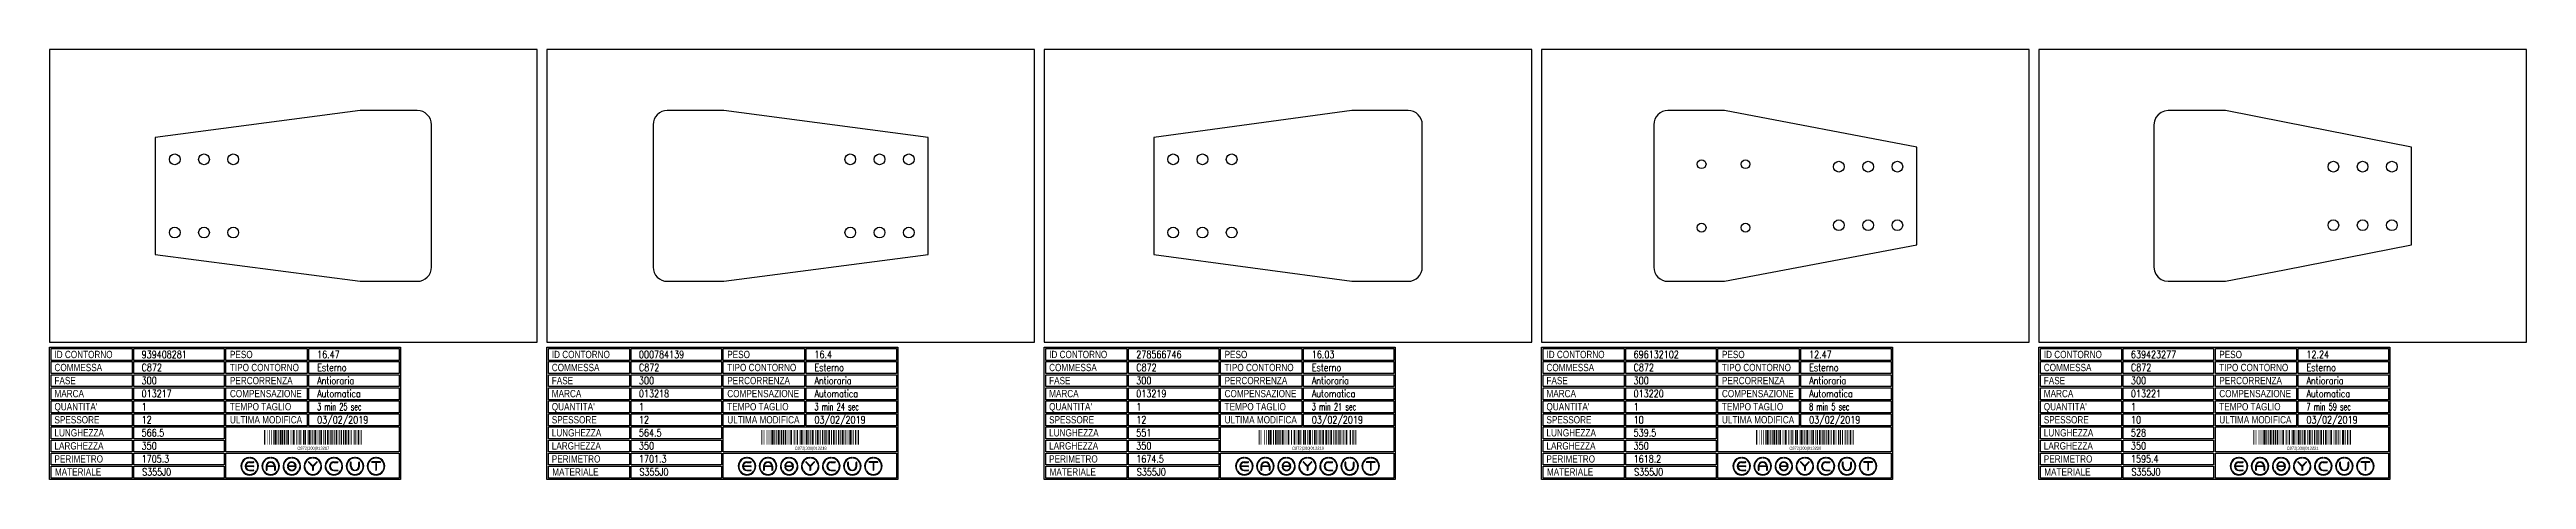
# Model space of a CAD drawing. Header units: millimetres. Extents: x 10000 to 53102, y 10000 to 35064.
# Drawn here: x 10000 to 15080, y 27736 to 28617 of the extents above; entities that cross this region are included whole.
import ezdxf
from ezdxf.enums import TextEntityAlignment as Align

# ---------------------------------------------------------------- set-up
doc = ezdxf.new("R2010")
doc.units = ezdxf.units.MM
doc.styles.add('EasyCutStyle', font='romans.shx', dxfattribs={"width": 0.8})
doc.styles.add('EasyCutStyle1', font='arial.ttf', dxfattribs={"width": 0.8})

# ---------------------------------------------------------------- blocks, each defined once
blk = doc.blocks.new('BlockShape01')
at = {"color": 253}
blk.add_lwpolyline([(0, 0), (720, 0), (720, -271), (0, -271)], close=True, dxfattribs=at)
at = {"color": 2}
for points in [[(3, -2.9), (169.3, -2.9), (169.3, -27.3), (3, -27.3)], [(3, -2.9), (169.3, -2.9), (169.3, -27.3), (3, -27.3)], [(3, -29.6), (169.3, -29.6), (169.3, -54), (3, -54)], [(361.9, -2.9), (528.3, -2.9), (528.3, -27.3), (361.9, -27.3)], [(361.9, -29.6), (528.3, -29.6), (528.3, -54), (361.9, -54)], [(3, -56.4), (169.3, -56.4), (169.3, -80.8), (3, -80.8)], [(3, -83.1), (169.3, -83.1), (169.3, -107.6), (3, -107.6)], [(361.9, -56.4), (528.3, -56.4), (528.3, -80.8), (361.9, -80.8)], [(361.9, -83.1), (528.3, -83.1), (528.3, -107.6), (361.9, -107.6)], [(3, -109.9), (169.3, -109.9), (169.3, -134.3), (3, -134.3)], [(3, -136.7), (169.3, -136.7), (169.3, -161.1), (3, -161.1)], [(361.9, -109.9), (528.3, -109.9), (528.3, -134.3), (361.9, -134.3)], [(361.9, -136.7), (528.3, -136.7), (528.3, -161.1), (361.9, -161.1)], [(3, -163.4), (169.3, -163.4), (169.3, -187.9), (3, -187.9)], [(3, -190.2), (169.3, -190.2), (169.3, -214.6), (3, -214.6)], [(3, -217), (169.3, -217), (169.3, -241.4), (3, -241.4)], [(3, -243.7), (169.3, -243.7), (169.3, -268.1), (3, -268.1)]]:
    blk.add_lwpolyline(points, close=True, dxfattribs=at)
at = {"color": 1}
for points in [[(172.7, -2.9), (358.1, -2.9), (358.1, -27.3), (172.7, -27.3)], [(172.7, -29.6), (358.1, -29.6), (358.1, -54), (172.7, -54)], [(531.6, -2.9), (717, -2.9), (717, -27.3), (531.6, -27.3)], [(531.6, -29.6), (717, -29.6), (717, -54), (531.6, -54)], [(172.7, -56.4), (358.1, -56.4), (358.1, -80.8), (172.7, -80.8)], [(172.7, -83.1), (358.1, -83.1), (358.1, -107.6), (172.7, -107.6)], [(531.6, -56.4), (717, -56.4), (717, -80.8), (531.6, -80.8)], [(531.6, -83.1), (717, -83.1), (717, -107.6), (531.6, -107.6)], [(172.7, -109.9), (358.1, -109.9), (358.1, -134.3), (172.7, -134.3)], [(172.7, -136.7), (358.1, -136.7), (358.1, -161.1), (172.7, -161.1)], [(531.6, -109.9), (717, -109.9), (717, -134.3), (531.6, -134.3)], [(531.6, -136.7), (717, -136.7), (717, -161.1), (531.6, -161.1)], [(172.7, -163.4), (358.1, -163.4), (358.1, -187.9), (172.7, -187.9)], [(172.7, -190.2), (358.1, -190.2), (358.1, -214.6), (172.7, -214.6)], [(361.9, -163.4), (717, -163.4), (717, -214.6), (361.9, -214.6)], [(172.7, -217), (358.1, -217), (358.1, -241.4), (172.7, -241.4)], [(172.7, -243.7), (358.1, -243.7), (358.1, -268.1), (172.7, -268.1)], [(361.9, -217), (717, -217), (717, -268.1), (361.9, -268.1)]]:
    blk.add_lwpolyline(points, close=True, dxfattribs=at)
at = {"color": 161, "style": 'EasyCutStyle1', "width": 0.8}
for s, p in [('COMMESSA', (10.1, -49.1)), ('ID CONTORNO', (10.1, -22.4)), ('TIPO CONTORNO', (370, -49.1)), ('PESO', (370, -22.4)), ('FASE', (10.1, -75.9)), ('MARCA', (10.1, -102.6)), ('COMPENSAZIONE', (370, -102.6)), ('PERCORRENZA', (370, -75.9)), ("QUANTITA'", (10.1, -129.4)), ('SPESSORE', (10.1, -156.2)), ('TEMPO TAGLIO', (370, -129.4)), ('ULTIMA MODIFICA', (370, -156.2)), ('LUNGHEZZA', (10.1, -182.9)), ('LARGHEZZA', (10.1, -209.7)), ('PERIMETRO', (10.1, -236.5)), ('MATERIALE', (11, -263.2))]:
    blk.add_text(s, height=15, dxfattribs=at).set_placement(p)
at = {"style": 'EasyCutStyle'}
for tag, p, width in [('ORDERSHAPE', (188.9, -49.1), 0.8), ('IDSHAPE', (188.9, -22.4), 0.8), ('TYPESHAPE', (548.8, -49.1), 0.8), ('WEIGTHSHAPE', (548.8, -22.4), 0.8), ('PHASESHAPE', (188.9, -75.9), 0.8), ('MKSHAPE', (188.9, -102.6), 0.8), ('JOUSHAPE', (548.8, -75.9), 0.8), ('COMPSHAPE', (548.8, -102.6), 0.8), ('TKSHAPE', (188.9, -156.2), 0.8), ('QTASHAPE', (188.9, -129.4), 0.8), ('TIMECUTSHAPE', (548.8, -129.4), 0.65), ('LASTMODIFYSHAPE', (548.8, -156.2), 0.8), ('LENGTHSHAPE', (188.9, -182.9), 0.8), ('HEIGHTSHAPE', (188.9, -209.7), 0.8), ('PERIMETERSHAPE', (188.9, -236.5), 0.8), ('MATSHAPE', (189.8, -263.2), 0.8)]:
    blk.add_attdef(tag, p, '', height=15, dxfattribs=dict(at, width=width))
blk = doc.blocks.new('Logo')
for color, points in [(140, [(-144.9, -7.2, -1), (-145.9, -7.6, -0.520567), (-131.2, 17.9, -1), (-131.1, 16.9, 0.520567)]), (256, [(-121.7, 0.5), (-137.5, 0.5, -0.394366), (-129.6, 7.9), (-121.7, 7.9, 1), (-121.7, 9), (-129.6, 9, 1), (-129.6, -9), (-121.7, -9, 1), (-121.7, -7.9), (-129.6, -7.9, -0.394366), (-137.5, -0.5), (-121.7, -0.5, 1)]), (140, [(-114.3, -7.2, 1), (-113.3, -7.6, 0.520567), (-128, 17.9, 0.916853), (-128.2, 16.9, 0.043377), (-128.1, 16.9, -0.520567)]), (140, [(-101.7, -7.2, -1), (-102.7, -7.6, -0.520567), (-88, 17.9, -1), (-87.9, 16.9, 0.520567)]), (140, [(-71.1, -7.2, 1), (-70.1, -7.6, 0.520567), (-84.8, 17.9, 1), (-84.9, 16.9, -0.520567)]), (140, [(-58.5, -7.2, -1), (-59.5, -7.6, -0.520567), (-44.8, 17.9, -1), (-44.7, 16.9, 0.520567)]), (256, [(-36.6, -0.5, -0.486114), (-35.5, -1.9, -0.776377), (-50.9, -2, 1), (-51.9, -2.3, 0.776377), (-34.5, -2.1, 0.486114), (-36.6, 0.5), (-49.8, 0.5, -0.486114), (-50.9, 1.9, -0.776377), (-35.5, 2, 1), (-34.5, 2.3, 0.776377), (-51.9, 2.1, 0.486114), (-49.8, -0.5)]), (140, [(-27.9, -7.2, 1), (-26.9, -7.6, 0.520567), (-41.6, 17.9, 1), (-41.7, 16.9, -0.520567)]), (140, [(-15.3, -7.2, -1), (-16.3, -7.6, -0.520567), (-1.6, 17.9, -1), (-1.5, 16.9, 0.520567)]), (256, [(0, 0.8), (-8.1, 8.8, 1), (-8.8, 8.1), (-0.5, -0.2), (-0.5, -7.9, 1), (0.5, -7.9), (0.5, -0.2), (8.8, 8.1, 1), (8.1, 8.8)]), (140, [(15.3, -7.2, 1), (16.3, -7.6, 0.520567), (1.6, 17.9, 1), (1.5, 16.9, -0.520567)]), (140, [(27.9, -7.2, -1), (26.9, -7.6, -0.520567), (41.6, 17.9, -1), (41.7, 16.9, 0.520567)]), (256, [(43.2, -9), (51.1, -9, 1), (51.1, -7.9), (43.2, -7.9, -1), (43.2, 7.9), (51.1, 7.9, 1), (51.1, 9), (43.2, 9, 1)]), (140, [(58.5, -7.2, 1), (59.5, -7.6, 0.520567), (44.8, 17.9, 1), (44.7, 16.9, -0.520567)]), (140, [(71.1, -7.2, -1), (70.1, -7.6, -0.520567), (84.8, 17.9, -1), (84.9, 16.9, 0.520567)]), (256, [(78.5, 0), (78.5, 7.9, 1), (77.4, 7.9), (77.4, 0, 1), (95.4, 0), (95.4, 7.9, 1), (94.3, 7.9), (94.3, 0, -1)]), (140, [(101.7, -7.2, 1), (102.7, -7.6, 0.520567), (88, 17.9, 1), (87.9, 16.9, -0.520567)]), (140, [(114.3, -7.2, -1), (113.3, -7.6, -0.520567), (128, 17.9, -1), (128.1, 16.9, 0.520567)]), (256, [(121.1, 9, 1), (121.1, 7.9), (129.1, 7.9), (129.1, -7.9, 1), (130.1, -7.9), (130.1, 7.9), (138.1, 7.9, 1), (138.1, 9)]), (140, [(144.9, -7.2, 1), (145.9, -7.6, 0.520567), (131.2, 17.9, 1), (131.1, 16.9, -0.520567)]), (140, [(-114.9, -10.3, 1), (-115.7, -9.7, -0.520567), (-143.5, -9.7, 1), (-144.3, -10.3, 0.520567)]), (140, [(-71.7, -10.3, 1), (-72.5, -9.7, -0.520567), (-100.3, -9.7, 1), (-101.1, -10.3, 0.520567)]), (140, [(-28.5, -10.3, 1), (-29.3, -9.7, -0.520567), (-57.1, -9.7, 1), (-57.9, -10.3, 0.520567)]), (140, [(14.7, -10.3, 1), (13.9, -9.7, -0.520567), (-13.9, -9.7, 1), (-14.7, -10.3, 0.520567)]), (140, [(57.9, -10.3, 1), (57.1, -9.7, -0.520567), (29.3, -9.7, 1), (28.5, -10.3, 0.520567)]), (140, [(101.1, -10.3, 1), (100.3, -9.7, -0.520567), (72.5, -9.7, 1), (71.7, -10.3, 0.520567)]), (140, [(144.3, -10.3, 1), (143.5, -9.7, -0.520567), (115.7, -9.7, 1), (114.9, -10.3, 0.520567)])]:
    blk.add_hatch(color=color).paths.add_polyline_path(points)
h = blk.add_hatch(color=256)
h.paths.add_polyline_path([(-78.5, -0.5), (-78.5, -7.9, 1), (-77.4, -7.9), (-77.4, 0, 1), (-95.4, 0), (-95.4, -7.9, 1), (-94.3, -7.9), (-94.3, -0.5)])
h.paths.add_polyline_path([(-94.3, 0.5, -0.933992), (-78.5, 0.5)], flags=16)
for p, q in [((-121.7, 0.5), (-137.5, 0.5)), ((-129.6, 9), (-121.7, 9)), ((-129.6, 7.9), (-121.7, 7.9)), ((-95.4, 0), (-95.4, -7.9)), ((-78.5, 0.5), (-94.3, 0.5)), ((-77.4, 0), (-77.4, -7.9)), ((-36.6, 0.5), (-49.8, 0.5)), ((-0.5, -0.2), (-8.8, 8.1)), ((0, 0.8), (-8.1, 8.8)), ((0, 0.8), (8.1, 8.8)), ((0.5, -0.2), (8.8, 8.1)), ((43.2, 9), (51.1, 9)), ((43.2, 7.9), (51.1, 7.9)), ((77.4, 0), (77.4, 7.9)), ((78.5, 0), (78.5, 7.9)), ((94.3, 0), (94.3, 7.9)), ((95.4, 0), (95.4, 7.9)), ((138.1, 9), (121.1, 9)), ((129.1, 7.9), (121.1, 7.9)), ((129.1, 7.9), (129.1, -7.9)), ((130.1, 7.9), (130.1, -7.9)), ((138.1, 7.9), (130.1, 7.9)), ((-121.7, -0.5), (-137.5, -0.5)), ((-129.6, -7.9), (-121.7, -7.9)), ((-129.6, -9), (-121.7, -9)), ((-94.3, -0.5), (-94.3, -7.9)), ((-78.5, -0.5), (-94.3, -0.5)), ((-78.5, -0.5), (-78.5, -7.9)), ((-36.6, -0.5), (-49.8, -0.5)), ((-0.5, -0.2), (-0.5, -7.9)), ((0.5, -0.2), (0.5, -7.9)), ((43.2, -7.9), (51.1, -7.9)), ((43.2, -9), (51.1, -9))]:
    blk.add_line(p, q)
at = {"color": 140}
for centre, radius, start, end in [((-129.6, 0), 18, 95, 205), ((-129.6, 0), 16.9, 95, 205), ((-131.1, 17.4), 0.54, 275, 95), ((-128.1, 17.4), 0.54, 85, 265), ((-129.6, 0), 16.9, 335, 85), ((-129.6, 0), 18, 335, 85), ((-86.4, 0), 18, 95, 205), ((-86.4, 0), 16.9, 95, 205), ((-87.9, 17.4), 0.54, 275, 95), ((-84.9, 17.4), 0.54, 85, 265), ((-86.4, 0), 16.9, 335, 85), ((-86.4, 0), 18, 335, 85), ((-43.2, 0), 18, 95, 205), ((-43.2, 0), 16.9, 95, 205), ((-44.7, 17.4), 0.54, 275, 95), ((-41.7, 17.4), 0.54, 85, 265), ((-43.2, 0), 16.9, 335, 85), ((-43.2, 0), 18, 335, 85), ((0, 0), 18, 95, 205), ((0, 0), 16.9, 95, 205), ((-1.5, 17.4), 0.54, 275, 95), ((1.5, 17.4), 0.54, 85, 265), ((0, 0), 16.9, 335, 85), ((0, 0), 18, 335, 85), ((43.2, 0), 18, 95, 205), ((43.2, 0), 16.9, 95, 205), ((41.7, 17.4), 0.54, 275, 95), ((44.7, 17.4), 0.54, 85, 265), ((43.2, 0), 16.9, 335, 85), ((43.2, 0), 18, 335, 85), ((86.4, 0), 18, 95, 205), ((86.4, 0), 16.9, 95, 205), ((84.9, 17.4), 0.54, 275, 95), ((87.9, 17.4), 0.54, 85, 265), ((86.4, 0), 16.9, 335, 85), ((86.4, 0), 18, 335, 85), ((129.6, 0), 18, 95, 205), ((129.6, 0), 16.9, 95, 205), ((128.1, 17.4), 0.54, 275, 95), ((131.1, 17.4), 0.54, 85, 265), ((129.6, 0), 16.9, 335, 85), ((129.6, 0), 18, 335, 85), ((-145.4, -7.4), 0.54, 205, 25), ((-143.9, -10), 0.54, 35, 215), ((-129.6, 0), 18, 215, 325), ((-129.6, 0), 16.9, 215, 325), ((-115.3, -10), 0.54, 325, 145), ((-113.8, -7.4), 0.54, 155, 335), ((-102.2, -7.4), 0.54, 205, 25), ((-100.7, -10), 0.54, 35, 215), ((-86.4, 0), 18, 215, 325), ((-86.4, 0), 16.9, 215, 325), ((-72.1, -10), 0.54, 325, 145), ((-70.6, -7.4), 0.54, 155, 335), ((-59, -7.4), 0.54, 205, 25), ((-57.5, -10), 0.54, 35, 215), ((-43.2, 0), 18, 215, 325), ((-43.2, 0), 16.9, 215, 325), ((-28.9, -10), 0.54, 325, 145), ((-27.4, -7.4), 0.54, 155, 335), ((-15.8, -7.4), 0.54, 205, 25), ((-14.3, -10), 0.54, 35, 215), ((0, 0), 18, 215, 325), ((0, 0), 16.9, 215, 325), ((14.3, -10), 0.54, 325, 145), ((15.8, -7.4), 0.54, 155, 335), ((27.4, -7.4), 0.54, 205, 25), ((28.9, -10), 0.54, 35, 215), ((43.2, 0), 18, 215, 325), ((43.2, 0), 16.9, 215, 325), ((57.5, -10), 0.54, 325, 145), ((59, -7.4), 0.54, 155, 335), ((70.6, -7.4), 0.54, 205, 25), ((72.1, -10), 0.54, 35, 215), ((86.4, 0), 18, 215, 325), ((86.4, 0), 16.9, 215, 325), ((100.7, -10), 0.54, 325, 145), ((102.2, -7.4), 0.54, 155, 335), ((113.8, -7.4), 0.54, 205, 25), ((115.3, -10), 0.54, 35, 215), ((129.6, 0), 18, 215, 325), ((129.6, 0), 16.9, 215, 325), ((143.9, -10), 0.54, 325, 145), ((145.4, -7.4), 0.54, 155, 335)]:
    blk.add_arc(centre, radius, start, end, dxfattribs=at)
for centre, radius, start, end in [((-129.6, 0), 9, 90, 270), ((-129.6, 0), 7.92, 90, 176.0904), ((-121.7, 8.5), 0.54, 270, 90), ((-121.7, 0), 0.54, 270, 90), ((-86.4, 0), 9, 0, 180), ((-86.4, 0), 7.92, 3.9096, 176.0904), ((-49.8, 1.6), 2.16, 166.2998, 270), ((-43.2, 0), 9, 15, 166.2998), ((-43.2, 0), 7.92, 15, 166.2998), ((-49.8, 1.6), 1.08, 166.2998, 270), ((-36.6, -1.6), 2.16, 346.2998, 90), ((-35, 2.2), 0.54, 195, 15), ((-8.5, 8.5), 0.54, 45, 225), ((8.5, 8.5), 0.54, 315, 135), ((43.2, 0), 9, 90, 270), ((43.2, 0), 7.92, 90, 270), ((51.1, 8.5), 0.54, 270, 90), ((77.9, 7.9), 0.54, 0, 180), ((86.4, 0), 9, 180, 0), ((86.4, 0), 7.92, 180, 0), ((94.9, 7.9), 0.54, 0, 180), ((121.1, 8.5), 0.54, 90, 270), ((138.1, 8.5), 0.54, 270, 90), ((-129.6, 0), 7.92, 183.9096, 270), ((-121.7, -8.5), 0.54, 270, 90), ((-94.9, -7.9), 0.54, 180, 0), ((-77.9, -7.9), 0.54, 180, 0), ((-51.4, -2.2), 0.54, 15, 195), ((-43.2, 0), 9, 195, 346.2998), ((-43.2, 0), 7.92, 195, 346.2998), ((-36.6, -1.6), 1.08, 346.2998, 90), ((0, -7.9), 0.54, 180, 0), ((51.1, -8.5), 0.54, 270, 90), ((129.6, -7.9), 0.54, 180, 0)]:
    blk.add_arc(centre, radius, start, end)
blk = doc.blocks.new('939408281_128', base_point=(323.3, -345))
at = {"linetype": 'Continuous'}
for points, const_width in [([(324.3, -345), (324.3, -315)], 2), ([(326.8, -345), (326.8, -315)], 1), ([(329.8, -345), (329.8, -315)], 1), ([(334.8, -345), (334.8, -315)], 1), ([(338.8, -345), (338.8, -315)], 1), ([(343.3, -345), (343.3, -315)], 2), ([(346.8, -345), (346.8, -315)], 3), ([(349.8, -345), (349.8, -315)], 1), ([(353.3, -345), (353.3, -315)], 2), ([(357.8, -345), (357.8, -315)], 3), ([(361.3, -345), (361.3, -315)], 2), ([(364.8, -345), (364.8, -315)], 3), ([(368.3, -345), (368.3, -315)], 2), ([(372.8, -345), (372.8, -315)], 3), ([(376.8, -345), (376.8, -315)], 1), ([(378.8, -345), (378.8, -315)], 1), ([(380.8, -345), (380.8, -315)], 1), ([(384.3, -345), (384.3, -315)], 4), ([(390.3, -345), (390.3, -315)], 2), ([(393.8, -345), (393.8, -315)], 1), ([(396.8, -345), (396.8, -315)], 3), ([(400.8, -345), (400.8, -315)], 1), ([(404.8, -345), (404.8, -315)], 3), ([(408.3, -345), (408.3, -315)], 2), ([(411.8, -345), (411.8, -315)], 1), ([(415.8, -345), (415.8, -315)], 3), ([(419.3, -345), (419.3, -315)], 2), ([(422.8, -345), (422.8, -315)], 1), ([(424.8, -345), (424.8, -315)], 1), ([(428.3, -345), (428.3, -315)], 4), ([(433.8, -345), (433.8, -315)], 1), ([(437.8, -345), (437.8, -315)], 3), ([(441.3, -345), (441.3, -315)], 2), ([(444.8, -345), (444.8, -315)], 1), ([(448.8, -345), (448.8, -315)], 3), ([(453.3, -345), (453.3, -315)], 2), ([(456.3, -345), (456.3, -315)], 2), ([(459.8, -345), (459.8, -315)], 1), ([(462.8, -345), (462.8, -315)], 3), ([(467.3, -345), (467.3, -315)], 2), ([(471.8, -345), (471.8, -315)], 3), ([(475.8, -345), (475.8, -315)], 1), ([(477.8, -345), (477.8, -315)], 1), ([(481.8, -345), (481.8, -315)], 3), ([(486.3, -345), (486.3, -315)], 2), ([(489.8, -345), (489.8, -315)], 3), ([(493.3, -345), (493.3, -315)], 2), ([(496.8, -345), (496.8, -315)], 3), ([(499.8, -345), (499.8, -315)], 1), ([(502.8, -345), (502.8, -315)], 1), ([(508.3, -345), (508.3, -315)], 2), ([(511.3, -345), (511.3, -315)], 2), ([(516.8, -345), (516.8, -315)], 3), ([(519.8, -345), (519.8, -315)], 1), ([(522.3, -345), (522.3, -315)], 2)]:
    blk.add_lwpolyline(points, dxfattribs=dict(at, const_width=const_width))
blk.add_text('C872|300|013217', height=6).set_placement((424.3, -355.5), align=Align.CENTER)
blk = doc.blocks.new('000784139_128', base_point=(322.2, -345))
at = {"linetype": 'Continuous'}
for points, const_width in [([(323.2, -345), (323.2, -315)], 2), ([(325.7, -345), (325.7, -315)], 1), ([(328.7, -345), (328.7, -315)], 1), ([(333.7, -345), (333.7, -315)], 1), ([(337.7, -345), (337.7, -315)], 1), ([(342.2, -345), (342.2, -315)], 2), ([(345.7, -345), (345.7, -315)], 3), ([(348.7, -345), (348.7, -315)], 1), ([(352.2, -345), (352.2, -315)], 2), ([(356.7, -345), (356.7, -315)], 3), ([(360.2, -345), (360.2, -315)], 2), ([(363.7, -345), (363.7, -315)], 3), ([(367.2, -345), (367.2, -315)], 2), ([(371.7, -345), (371.7, -315)], 3), ([(375.7, -345), (375.7, -315)], 1), ([(377.7, -345), (377.7, -315)], 1), ([(379.7, -345), (379.7, -315)], 1), ([(383.2, -345), (383.2, -315)], 4), ([(389.2, -345), (389.2, -315)], 2), ([(392.7, -345), (392.7, -315)], 1), ([(395.7, -345), (395.7, -315)], 3), ([(399.7, -345), (399.7, -315)], 1), ([(403.7, -345), (403.7, -315)], 3), ([(407.2, -345), (407.2, -315)], 2), ([(410.7, -345), (410.7, -315)], 1), ([(414.7, -345), (414.7, -315)], 3), ([(418.2, -345), (418.2, -315)], 2), ([(421.7, -345), (421.7, -315)], 1), ([(423.7, -345), (423.7, -315)], 1), ([(427.2, -345), (427.2, -315)], 4), ([(432.7, -345), (432.7, -315)], 1), ([(436.7, -345), (436.7, -315)], 3), ([(440.2, -345), (440.2, -315)], 2), ([(443.7, -345), (443.7, -315)], 1), ([(447.7, -345), (447.7, -315)], 3), ([(452.2, -345), (452.2, -315)], 2), ([(455.2, -345), (455.2, -315)], 2), ([(458.7, -345), (458.7, -315)], 1), ([(461.7, -345), (461.7, -315)], 3), ([(466.2, -345), (466.2, -315)], 2), ([(470.7, -345), (470.7, -315)], 3), ([(474.7, -345), (474.7, -315)], 1), ([(476.7, -345), (476.7, -315)], 1), ([(480.7, -345), (480.7, -315)], 3), ([(485.2, -345), (485.2, -315)], 2), ([(488.7, -345), (488.7, -315)], 3), ([(491.7, -345), (491.7, -315)], 1), ([(495.2, -345), (495.2, -315)], 2), ([(498.7, -345), (498.7, -315)], 1), ([(501.7, -345), (501.7, -315)], 1), ([(505.2, -345), (505.2, -315)], 4), ([(510.2, -345), (510.2, -315)], 2), ([(515.7, -345), (515.7, -315)], 3), ([(518.7, -345), (518.7, -315)], 1), ([(521.2, -345), (521.2, -315)], 2)]:
    blk.add_lwpolyline(points, dxfattribs=dict(at, const_width=const_width))
blk.add_text('C872|300|013218', height=6).set_placement((423.2, -355.5), align=Align.CENTER)
blk = doc.blocks.new('278566746_128', base_point=(315.5, -345))
at = {"linetype": 'Continuous'}
for points, const_width in [([(316.5, -345), (316.5, -315)], 2), ([(319, -345), (319, -315)], 1), ([(322, -345), (322, -315)], 1), ([(327, -345), (327, -315)], 1), ([(331, -345), (331, -315)], 1), ([(335.5, -345), (335.5, -315)], 2), ([(339, -345), (339, -315)], 3), ([(342, -345), (342, -315)], 1), ([(345.5, -345), (345.5, -315)], 2), ([(350, -345), (350, -315)], 3), ([(353.5, -345), (353.5, -315)], 2), ([(357, -345), (357, -315)], 3), ([(360.5, -345), (360.5, -315)], 2), ([(365, -345), (365, -315)], 3), ([(369, -345), (369, -315)], 1), ([(371, -345), (371, -315)], 1), ([(373, -345), (373, -315)], 1), ([(376.5, -345), (376.5, -315)], 4), ([(382.5, -345), (382.5, -315)], 2), ([(386, -345), (386, -315)], 1), ([(389, -345), (389, -315)], 3), ([(393, -345), (393, -315)], 1), ([(397, -345), (397, -315)], 3), ([(400.5, -345), (400.5, -315)], 2), ([(404, -345), (404, -315)], 1), ([(408, -345), (408, -315)], 3), ([(411.5, -345), (411.5, -315)], 2), ([(415, -345), (415, -315)], 1), ([(417, -345), (417, -315)], 1), ([(420.5, -345), (420.5, -315)], 4), ([(426, -345), (426, -315)], 1), ([(430, -345), (430, -315)], 3), ([(433.5, -345), (433.5, -315)], 2), ([(437, -345), (437, -315)], 1), ([(441, -345), (441, -315)], 3), ([(445.5, -345), (445.5, -315)], 2), ([(448.5, -345), (448.5, -315)], 2), ([(452, -345), (452, -315)], 1), ([(455, -345), (455, -315)], 3), ([(459.5, -345), (459.5, -315)], 2), ([(464, -345), (464, -315)], 3), ([(468, -345), (468, -315)], 1), ([(470, -345), (470, -315)], 1), ([(474, -345), (474, -315)], 3), ([(478.5, -345), (478.5, -315)], 2), ([(482, -345), (482, -315)], 3), ([(486, -345), (486, -315)], 1), ([(488.5, -345), (488.5, -315)], 2), ([(492, -345), (492, -315)], 1), ([(495.5, -345), (495.5, -315)], 4), ([(501, -345), (501, -315)], 1), ([(503.5, -345), (503.5, -315)], 2), ([(509, -345), (509, -315)], 3), ([(512, -345), (512, -315)], 1), ([(514.5, -345), (514.5, -315)], 2)]:
    blk.add_lwpolyline(points, dxfattribs=dict(at, const_width=const_width))
blk.add_text('C872|300|013219', height=6).set_placement((416.5, -355.5), align=Align.CENTER)
blk = doc.blocks.new('696132102_128', base_point=(309.7, -345))
at = {"linetype": 'Continuous'}
for points, const_width in [([(310.7, -345), (310.7, -315)], 2), ([(313.2, -345), (313.2, -315)], 1), ([(316.2, -345), (316.2, -315)], 1), ([(321.2, -345), (321.2, -315)], 1), ([(325.2, -345), (325.2, -315)], 1), ([(329.7, -345), (329.7, -315)], 2), ([(333.2, -345), (333.2, -315)], 3), ([(336.2, -345), (336.2, -315)], 1), ([(339.7, -345), (339.7, -315)], 2), ([(344.2, -345), (344.2, -315)], 3), ([(347.7, -345), (347.7, -315)], 2), ([(351.2, -345), (351.2, -315)], 3), ([(354.7, -345), (354.7, -315)], 2), ([(359.2, -345), (359.2, -315)], 3), ([(363.2, -345), (363.2, -315)], 1), ([(365.2, -345), (365.2, -315)], 1), ([(367.2, -345), (367.2, -315)], 1), ([(370.7, -345), (370.7, -315)], 4), ([(376.7, -345), (376.7, -315)], 2), ([(380.2, -345), (380.2, -315)], 1), ([(383.2, -345), (383.2, -315)], 3), ([(387.2, -345), (387.2, -315)], 1), ([(391.2, -345), (391.2, -315)], 3), ([(394.7, -345), (394.7, -315)], 2), ([(398.2, -345), (398.2, -315)], 1), ([(402.2, -345), (402.2, -315)], 3), ([(405.7, -345), (405.7, -315)], 2), ([(409.2, -345), (409.2, -315)], 1), ([(411.2, -345), (411.2, -315)], 1), ([(414.7, -345), (414.7, -315)], 4), ([(420.2, -345), (420.2, -315)], 1), ([(424.2, -345), (424.2, -315)], 3), ([(427.7, -345), (427.7, -315)], 2), ([(431.2, -345), (431.2, -315)], 1), ([(435.2, -345), (435.2, -315)], 3), ([(439.7, -345), (439.7, -315)], 2), ([(442.7, -345), (442.7, -315)], 2), ([(446.2, -345), (446.2, -315)], 1), ([(449.2, -345), (449.2, -315)], 3), ([(453.7, -345), (453.7, -315)], 2), ([(458.2, -345), (458.2, -315)], 3), ([(462.2, -345), (462.2, -315)], 1), ([(464.7, -345), (464.7, -315)], 2), ([(469.2, -345), (469.2, -315)], 3), ([(473.2, -345), (473.2, -315)], 1), ([(475.2, -345), (475.2, -315)], 1), ([(479.2, -345), (479.2, -315)], 3), ([(482.7, -345), (482.7, -315)], 2), ([(486.7, -345), (486.7, -315)], 2), ([(492.2, -345), (492.2, -315)], 1), ([(494.2, -345), (494.2, -315)], 1), ([(497.7, -345), (497.7, -315)], 2), ([(503.2, -345), (503.2, -315)], 3), ([(506.2, -345), (506.2, -315)], 1), ([(508.7, -345), (508.7, -315)], 2)]:
    blk.add_lwpolyline(points, dxfattribs=dict(at, const_width=const_width))
blk.add_text('C872|300|013220', height=6).set_placement((410.7, -355.5), align=Align.CENTER)
blk = doc.blocks.new('639423277_128', base_point=(304, -345))
at = {"linetype": 'Continuous'}
for points, const_width in [([(305, -345), (305, -315)], 2), ([(307.5, -345), (307.5, -315)], 1), ([(310.5, -345), (310.5, -315)], 1), ([(315.5, -345), (315.5, -315)], 1), ([(319.5, -345), (319.5, -315)], 1), ([(324, -345), (324, -315)], 2), ([(327.5, -345), (327.5, -315)], 3), ([(330.5, -345), (330.5, -315)], 1), ([(334, -345), (334, -315)], 2), ([(338.5, -345), (338.5, -315)], 3), ([(342, -345), (342, -315)], 2), ([(345.5, -345), (345.5, -315)], 3), ([(349, -345), (349, -315)], 2), ([(353.5, -345), (353.5, -315)], 3), ([(357.5, -345), (357.5, -315)], 1), ([(359.5, -345), (359.5, -315)], 1), ([(361.5, -345), (361.5, -315)], 1), ([(365, -345), (365, -315)], 4), ([(371, -345), (371, -315)], 2), ([(374.5, -345), (374.5, -315)], 1), ([(377.5, -345), (377.5, -315)], 3), ([(381.5, -345), (381.5, -315)], 1), ([(385.5, -345), (385.5, -315)], 3), ([(389, -345), (389, -315)], 2), ([(392.5, -345), (392.5, -315)], 1), ([(396.5, -345), (396.5, -315)], 3), ([(400, -345), (400, -315)], 2), ([(403.5, -345), (403.5, -315)], 1), ([(405.5, -345), (405.5, -315)], 1), ([(409, -345), (409, -315)], 4), ([(414.5, -345), (414.5, -315)], 1), ([(418.5, -345), (418.5, -315)], 3), ([(422, -345), (422, -315)], 2), ([(425.5, -345), (425.5, -315)], 1), ([(429.5, -345), (429.5, -315)], 3), ([(434, -345), (434, -315)], 2), ([(437, -345), (437, -315)], 2), ([(440.5, -345), (440.5, -315)], 1), ([(443.5, -345), (443.5, -315)], 3), ([(448, -345), (448, -315)], 2), ([(452.5, -345), (452.5, -315)], 3), ([(456.5, -345), (456.5, -315)], 1), ([(459, -345), (459, -315)], 2), ([(463.5, -345), (463.5, -315)], 3), ([(467.5, -345), (467.5, -315)], 1), ([(469.5, -345), (469.5, -315)], 1), ([(473.5, -345), (473.5, -315)], 3), ([(478, -345), (478, -315)], 2), ([(480.5, -345), (480.5, -315)], 1), ([(482.5, -345), (482.5, -315)], 1), ([(488, -345), (488, -315)], 4), ([(492, -345), (492, -315)], 2), ([(497.5, -345), (497.5, -315)], 3), ([(500.5, -345), (500.5, -315)], 1), ([(503, -345), (503, -315)], 2)]:
    blk.add_lwpolyline(points, dxfattribs=dict(at, const_width=const_width))
blk.add_text('C872|300|013221', height=6).set_placement((405, -355.5), align=Align.CENTER)

msp = doc.modelspace()

# ---------------------------------------------------------------- linework, layer by layer
for p, q in [((11000, 28617), (10000, 28617)), ((10000, 28617), (10000, 28017)), ((11000, 28017), (11000, 28617)), ((12020, 28617), (11020, 28617)), ((11020, 28617), (11020, 28017)), ((12020, 28017), (12020, 28617)), ((13040, 28617), (12040, 28617)), ((12040, 28617), (12040, 28017)), ((13040, 28017), (13040, 28617)), ((14060, 28617), (13060, 28617)), ((13060, 28617), (13060, 28017)), ((14060, 28017), (14060, 28617)), ((15080, 28617), (14080, 28617)), ((14080, 28617), (14080, 28017)), ((15080, 28017), (15080, 28617)), ((10000, 28017), (11000, 28017)), ((11020, 28017), (12020, 28017)), ((12040, 28017), (13040, 28017)), ((13060, 28017), (14060, 28017)), ((14080, 28017), (15080, 28017))]:
    msp.add_line(p, q)
at = {"color": 2}
for points in [[(10636.8, 28142), (10754.3, 28142, 0.414214), (10783.3, 28171), (10783.3, 28463, 0.414214), (10754.3, 28492), (10636.8, 28492), (10216.8, 28437), (10216.8, 28197)], [(11382.8, 28142), (11802.3, 28197), (11802.3, 28437), (11382.8, 28492), (11266.8, 28492, 0.414214), (11237.8, 28463), (11237.8, 28171, 0.414214), (11266.8, 28142)], [(12671, 28142), (12786.5, 28142, 0.414214), (12815.5, 28171), (12815.5, 28463, 0.414214), (12786.5, 28492), (12671, 28492), (12264.5, 28437), (12264.5, 28197)], [(13435.3, 28142), (13829.8, 28217), (13829.8, 28417), (13435.3, 28492), (13319.3, 28492, 0.414214), (13290.3, 28463), (13290.3, 28171, 0.414214), (13319.3, 28142)]]:
    msp.add_lwpolyline(points, format="xyb", close=True, dxfattribs=at)
msp.add_lwpolyline([(14345, 28142), (14463, 28142), (14584, 28165.5), (14844, 28217), (14844, 28417), (14584, 28468.5), (14463, 28492), (14345, 28492), (14337.5, 28491), (14330.5, 28488), (14324.5, 28483.5), (14320, 28477.5), (14317, 28470.5), (14316, 28463), (14316, 28171), (14317, 28163.5), (14320, 28156.5), (14324.5, 28150.5), (14330.5, 28146), (14337.5, 28143)], close=True, dxfattribs=at)
at = {"color": 4}
for centre, radius in [((10256.8, 28392), 11), ((10316.8, 28392), 11), ((10376.8, 28392), 11), ((11642.3, 28392), 11), ((11702.3, 28392), 11), ((11762.3, 28392), 11), ((12304.5, 28392), 11), ((12364.5, 28392), 11), ((12424.5, 28392), 11), ((13388.3, 28382), 9), ((13478.3, 28382), 9), ((13669.8, 28377), 11), ((13729.8, 28377), 11), ((13789.8, 28377), 11), ((14684, 28377), 11), ((14744, 28377), 11), ((14804, 28377), 11), ((10256.8, 28242), 11), ((10316.8, 28242), 11), ((10376.8, 28242), 11), ((11642.3, 28242), 11), ((11702.3, 28242), 11), ((11762.3, 28242), 11), ((12304.5, 28242), 11), ((12364.5, 28242), 11), ((12424.5, 28242), 11), ((13388.3, 28252), 9), ((13478.3, 28252), 9), ((13669.8, 28257), 11), ((13729.8, 28257), 11), ((13789.8, 28257), 11), ((14684, 28257), 11), ((14744, 28257), 11), ((14804, 28257), 11)]:
    msp.add_circle(centre, radius, dxfattribs=at)

# ---------------------------------------------------------------- block references
for p, values in [((10000, 28007), {'IDSHAPE': '939408281', 'ORDERSHAPE': 'C872', 'PHASESHAPE': '300', 'MKSHAPE': '013217', 'TKSHAPE': '12', 'LENGTHSHAPE': '566.5', 'HEIGHTSHAPE': '350', 'MATSHAPE': 'S355J0', 'LASTMODIFYSHAPE': '03/02/2019', 'PERIMETERSHAPE': '1705.3', 'WEIGTHSHAPE': '16.47', 'TYPESHAPE': 'Esterno', 'JOUSHAPE': 'Antioraria', 'COMPSHAPE': 'Automatica', 'TIMECUTSHAPE': '3 min 25 sec', 'QTASHAPE': '1'}), ((11020, 28007), {'IDSHAPE': '000784139', 'ORDERSHAPE': 'C872', 'PHASESHAPE': '300', 'MKSHAPE': '013218', 'TKSHAPE': '12', 'LENGTHSHAPE': '564.5', 'HEIGHTSHAPE': '350', 'MATSHAPE': 'S355J0', 'LASTMODIFYSHAPE': '03/02/2019', 'PERIMETERSHAPE': '1701.3', 'WEIGTHSHAPE': '16.4', 'TYPESHAPE': 'Esterno', 'JOUSHAPE': 'Antioraria', 'COMPSHAPE': 'Automatica', 'TIMECUTSHAPE': '3 min 24 sec', 'QTASHAPE': '1'}), ((12040, 28007), {'IDSHAPE': '278566746', 'ORDERSHAPE': 'C872', 'PHASESHAPE': '300', 'MKSHAPE': '013219', 'TKSHAPE': '12', 'LENGTHSHAPE': '551', 'HEIGHTSHAPE': '350', 'MATSHAPE': 'S355J0', 'LASTMODIFYSHAPE': '03/02/2019', 'PERIMETERSHAPE': '1674.5', 'WEIGTHSHAPE': '16.03', 'TYPESHAPE': 'Esterno', 'JOUSHAPE': 'Antioraria', 'COMPSHAPE': 'Automatica', 'TIMECUTSHAPE': '3 min 21 sec', 'QTASHAPE': '1'}), ((13060, 28007), {'IDSHAPE': '696132102', 'ORDERSHAPE': 'C872', 'PHASESHAPE': '300', 'MKSHAPE': '013220', 'TKSHAPE': '10', 'LENGTHSHAPE': '539.5', 'HEIGHTSHAPE': '350', 'MATSHAPE': 'S355J0', 'LASTMODIFYSHAPE': '03/02/2019', 'PERIMETERSHAPE': '1618.2', 'WEIGTHSHAPE': '12.47', 'TYPESHAPE': 'Esterno', 'JOUSHAPE': 'Antioraria', 'COMPSHAPE': 'Automatica', 'TIMECUTSHAPE': '8 min 5 sec', 'QTASHAPE': '1'}), ((14080, 28007), {'IDSHAPE': '639423277', 'ORDERSHAPE': 'C872', 'PHASESHAPE': '300', 'MKSHAPE': '013221', 'TKSHAPE': '10', 'LENGTHSHAPE': '528', 'HEIGHTSHAPE': '350', 'MATSHAPE': 'S355J0', 'LASTMODIFYSHAPE': '03/02/2019', 'PERIMETERSHAPE': '1595.4', 'WEIGTHSHAPE': '12.24', 'TYPESHAPE': 'Esterno', 'JOUSHAPE': 'Antioraria', 'COMPSHAPE': 'Automatica', 'TIMECUTSHAPE': '7 min 59 sec', 'QTASHAPE': '1'})]:
    msp.add_blockref('BlockShape01', p).add_auto_attribs(values)
for name, p in [('939408281_128', (10440, 27807.5)), ('000784139_128', (11460, 27807.5)), ('278566746_128', (12480, 27807.5)), ('696132102_128', (13500, 27807.5)), ('639423277_128', (14520, 27807.5)), ('Logo', (10540, 27763)), ('Logo', (11560, 27763)), ('Logo', (12580, 27763)), ('Logo', (13600, 27763)), ('Logo', (14620, 27763))]:
    msp.add_blockref(name, p)

doc.saveas('drawing.dxf')
